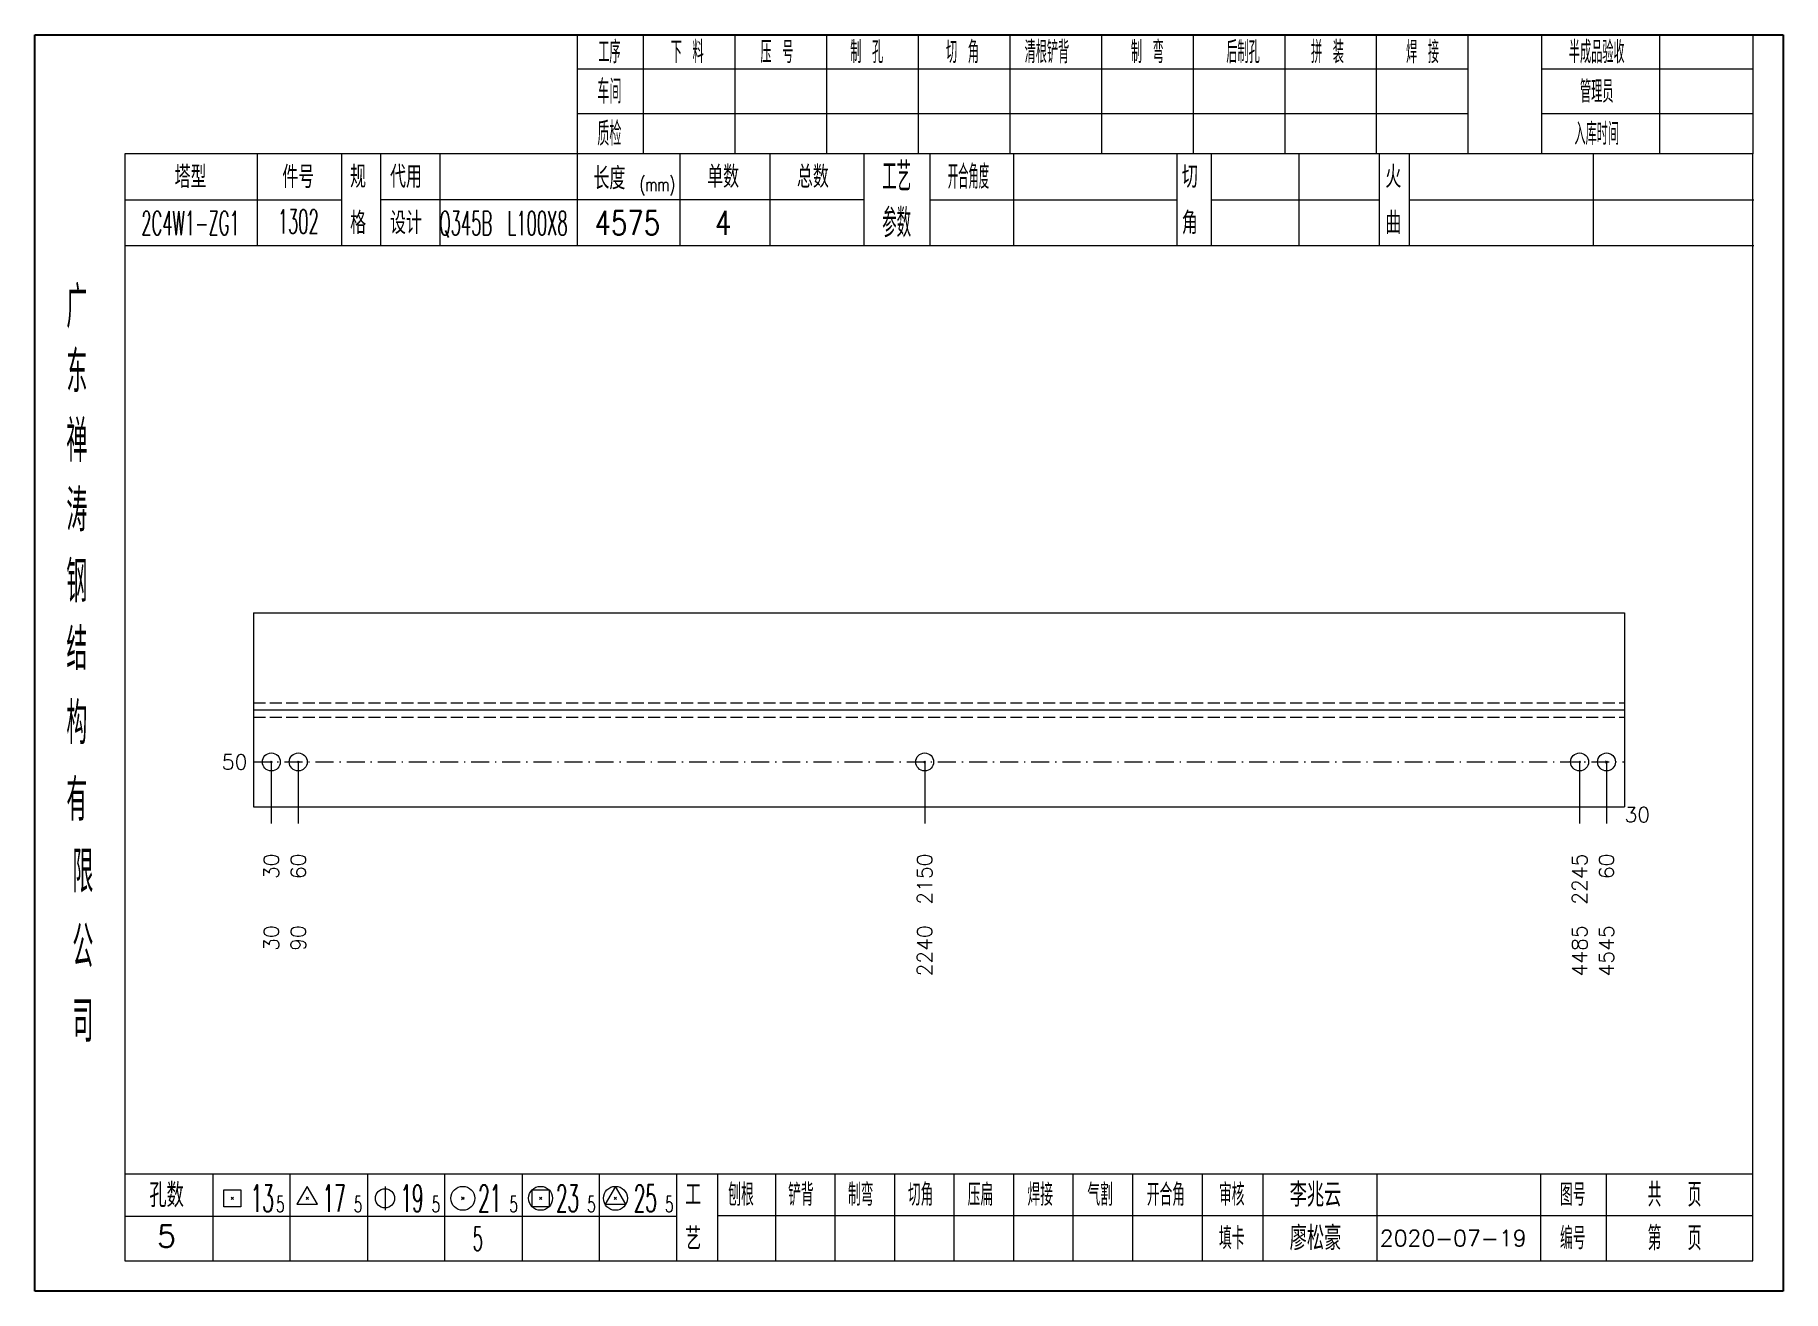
# Model space of a CAD drawing. Extents: x 154981 to 165753, y -86801 to -82885.
# Drawn here: x 157658.1 to 157950.2, y -83536.6 to -83326.7 of the extents above; entities that cross this region are included whole.
import ezdxf
from ezdxf.enums import TextEntityAlignment as Align

# ---------------------------------------------------------------- set-up
doc = ezdxf.new("R2010")
doc.units = 0
doc.header["$MEASUREMENT"] = 0
doc.linetypes.add('一点画线', pattern=[5.2, 3, -1, 0.2, -1])
doc.linetypes.add('虚线', pattern=[2.75, 2, -0.75])
doc.layers.get('0').update_dxf_attribs({"linetype": 'CONTINUOUS', "lineweight": 25})
for name, color, linetype, lineweight in [('1', 7, 'CONTINUOUS', 25), ('4', 7, 'CONTINUOUS', 25), ('5', 7, 'CONTINUOUS', 25)]:
    doc.layers.add(name, color=color, linetype=linetype, lineweight=lineweight)
doc.styles.get("Standard").update_dxf_attribs({"font": 'simplex.shx', "width": 0.7, "height": 3, "bigfont": 'gbhzfs.shx'})

msp = doc.modelspace()

# ---------------------------------------------------------------- texts
at = {"color": 7, "linetype": 'Continuous', "lineweight": 13}
msp.add_text('50', height=2.5, dxfattribs=at).set_placement((157693.61666, -83448.19383), align=Align.MIDDLE_RIGHT)
at = {"layer": '1', "color": 7, "linetype": 'Continuous', "lineweight": 13}
msp.add_text('30', height=2.5, dxfattribs=at).set_placement((157923.74666, -83456.99383), align=Align.MIDDLE_LEFT)
at = {"layer": '1', "color": 4, "linetype": 'Continuous', "lineweight": 9}
for s, p in [('30', (157697.61666, -83463.49383)), ('60', (157702.11666, -83463.49383)), ('2150', (157806.80272, -83463.49383)), ('2245', (157916.24666, -83463.49383)), ('60', (157920.74666, -83463.49383))]:
    msp.add_text(s, height=2.5, rotation=90, dxfattribs=at).set_placement(p, align=Align.MIDDLE_RIGHT)
at = {"layer": '1', "color": 7, "linetype": 'Continuous', "lineweight": 13}
for s, p in [('30', (157697.61666, -83475.49383)), ('90', (157702.11666, -83475.49383)), ('2240', (157806.80272, -83475.49383)), ('4485', (157916.24666, -83475.49383)), ('4545', (157920.74666, -83475.49383))]:
    msp.add_text(s, height=2.5, rotation=90, dxfattribs=at).set_placement(p, align=Align.MIDDLE_RIGHT)
at = {"layer": '4', "color": 1, "linetype": 'Continuous', "lineweight": 25}
for s, height, width, p in [('工序', 3.7, 0.7, (157754.11666, -83329.53733)), ('下 料', 3.7, 0.7, (157767.11666, -83329.53733)), ('压 号', 3.7, 0.7, (157782.11666, -83329.53733)), ('制 孔', 3.7, 0.7, (157797.11666, -83329.53733)), ('切 角', 3.7, 0.7, (157813.11666, -83329.53733)), ('清根铲背 ', 3.7, 0.7, (157828.11666, -83329.53733)), (' 制 弯', 3.7, 0.7, (157843.11666, -83329.53733)), (' 后制孔', 3.7, 0.7, (157859.11666, -83329.53733)), ('拼 装', 3.7, 0.7, (157874.11666, -83329.53733)), (' 焊 接', 3.7, 0.7, (157889.11666, -83329.53733)), ('半成品验收', 3.7, 0.7, (157919.11666, -83329.53733)), ('车间', 4, 0.7, (157754.11666, -83336.13733)), ('管理员', 3.7, 0.7, (157919.11666, -83336.13733)), ('质检', 4, 0.7, (157754.11666, -83343.19733)), ('入库时间', 3.7, 0.7, (157919.11666, -83343.19733)), ('工艺', 4.8, 0.7, (157802.11666, -83350.37733)), ('(mm)', 2.24, 0.7, (157762.11666, -83351.63733)), ('开合角度', 4, 0.6, (157814.11666, -83350.37733)), ('2C4W1-ZG1', 4, 0.5, (157684.11666, -83358.11733)), ('1302', 4, 0.5, (157702.11666, -83357.86733)), ('Q345B', 4, 0.5, (157730.11666, -83358.13733)), ('L100X8', 4, 0.5, (157742.11666, -83358.13733)), ('4575', 4, 0.8, (157757.11666, -83358.08733)), ('4', 4, 0.8, (157773.11666, -83358.08733)), ('参数', 4.8, 0.7, (157802.11666, -83358.08733)), ('广', 6.96, 0.7, (157665.11666, -83372.16733)), ('东', 6.96, 0.7, (157665.11666, -83382.95733)), ('禅', 6.96, 0.7, (157665.11666, -83394.54733)), ('涛', 6.96, 0.7, (157665.11666, -83406.14733)), ('钢', 6.96, 0.7, (157665.11666, -83418.03733)), ('结', 6.96, 0.7, (157665.11666, -83429.34733)), ('构', 6.96, 0.7, (157665.11666, -83441.72733)), ('有', 6.96, 0.7, (157665.11666, -83454.53733)), ('限', 6.96, 0.7, (157666.11666, -83466.53733)), ('公', 6.96, 0.7, (157666.11666, -83479.07733)), ('司', 6.96, 0.7, (157666.11666, -83491.55733)), ('13', 4.47, 0.5, (157696.11666, -83521.13733)), ('17', 4.47, 0.5, (157708.11666, -83521.13733)), ('19', 4.47, 0.5, (157721.11666, -83521.13733)), ('21', 4.47, 0.5, (157734.11666, -83521.13733)), ('23', 4.47, 0.5, (157747.11666, -83521.13733)), ('25', 4.47, 0.5, (157760.11666, -83521.13733)), ('刨根', 3.7, 0.8, (157776.11666, -83520.53733)), ('铲背', 3.7, 0.8, (157786.11666, -83520.53733)), ('制弯', 3.7, 0.8, (157796.11666, -83520.53733)), ('切角', 3.7, 0.8, (157806.11666, -83520.53733)), ('压扁', 3.7, 0.8, (157816.11666, -83520.53733)), ('焊接', 3.7, 0.8, (157826.11666, -83520.53733)), ('气割', 3.7, 0.8, (157836.11666, -83520.53733)), ('开合角', 3.7, 0.8, (157847.11666, -83520.53733)), ('审核', 3.7, 0.8, (157858.11666, -83520.53733)), ('图号', 3.7, 0.8, (157915.11666, -83520.53733)), ('共  页', 4, 0.8, (157932.11666, -83520.53733)), ('5', 2.68, 0.6, (157699.11666, -83522.13733)), ('5', 2.68, 0.6, (157712.11666, -83522.13733)), ('5', 2.68, 0.6, (157725.11666, -83522.13733)), ('5', 2.68, 0.6, (157738.11666, -83522.13733)), ('5', 2.68, 0.6, (157751.11666, -83522.13733)), ('5', 2.68, 0.6, (157764.11666, -83522.13733)), ('填卡', 3.7, 0.8, (157858.11666, -83527.80733)), ('编号', 3.7, 0.8, (157915.11666, -83527.80733)), ('第  页', 4, 0.8, (157932.11666, -83527.80733)), ('5', 4, 0.5, (157732.11666, -83527.88733))]:
    msp.add_text(s, height=height, dxfattribs=dict(at, width=width)).set_placement(p, align=Align.MIDDLE_CENTER)
for s, height, p in [('塔型', 3.7, (157684.11666, -83350.40733)), ('件号', 3.7, (157702.11666, -83350.40733)), ('规', 3.7, (157712.11666, -83350.37733)), ('代用', 3.7, (157720.11666, -83350.37733)), ('长度', 3.7, (157754.11666, -83350.63733)), ('单数', 3.7, (157773.11666, -83350.37733)), ('总数', 3.7, (157788.11666, -83350.37733)), ('切', 3.7, (157851.11666, -83350.37733)), ('火', 3.7, (157885.11666, -83350.37733)), ('格', 3.7, (157712.11666, -83358.08733)), ('设计', 3.7, (157720.11666, -83358.08733)), ('角', 3.7, (157851.11666, -83358.08733)), ('曲', 3.7, (157885.11666, -83358.08733)), ('孔数', 4, (157680.11666, -83520.61733)), ('工', 3.7, (157768.11666, -83520.53733)), ('李兆云', 4, (157872.11666, -83520.53733)), ('5', 3.7, (157680.11666, -83527.44733)), ('艺', 3.7, (157768.11666, -83527.88733)), ('廖松豪', 4, (157872.11666, -83527.80733)), ('2020-07-19', 2.7, (157895.11666, -83527.80733))]:
    msp.add_text(s, height=height, dxfattribs=at).set_placement(p, align=Align.MIDDLE_CENTER)

# ---------------------------------------------------------------- blocks, each defined once
blk = doc.blocks.new('孔21.5')
at = {"layer": '5', "color": 7, "linetype": 'Continuous', "lineweight": 13}
for p, q in [((-0.1, -0.1), (0.1, 0.1)), ((0.1, -0.1), (-0.1, 0.1))]:
    blk.add_line(p, q, dxfattribs=at)
blk.add_circle((0, 0), 1, dxfattribs=at)
blk = doc.blocks.new('CTJGK')
at = {"color": 6, "linetype": 'Continuous'}
for p, q in [((0, 209.97), (292.13, 209.97)), ((0, 0), (0, 209.97)), ((292.13, 209.97), (292.13, 0)), ((292.13, 0), (0, 0))]:
    blk.add_line(p, q, dxfattribs=at)

# ---------------------------------------------------------------- linework, layer by layer
at = {"color": 7, "linetype": 'Continuous', "lineweight": 18}
for p, q in [((157694.61666, -83423.29383), (157694.61666, -83455.69383)), ((157694.61666, -83423.29383), (157923.74666, -83423.29383)), ((157923.74666, -83423.29383), (157923.74666, -83455.69383)), ((157694.61666, -83439.49383), (157923.74666, -83439.49383))]:
    msp.add_line(p, q, dxfattribs=at)
at = {"color": 6, "linetype": '虚线', "lineweight": 18}
for p, q in [((157694.61666, -83438.29383), (157923.74666, -83438.29383)), ((157694.61666, -83440.69383), (157923.74666, -83440.69383))]:
    msp.add_line(p, q, dxfattribs=at)
at = {"color": 1, "linetype": '一点画线', "lineweight": 13}
msp.add_line((157694.61666, -83448.19383), (157923.74666, -83448.19383), dxfattribs=at)
at = {"color": 7, "linetype": 'Continuous', "lineweight": 13}
for p, q in [((157697.61666, -83448.19383), (157697.61666, -83458.49383)), ((157702.11666, -83448.19383), (157702.11666, -83458.49383)), ((157806.80272, -83448.19383), (157806.80272, -83458.49383)), ((157916.24666, -83448.19383), (157916.24666, -83458.49383)), ((157920.74666, -83448.19383), (157920.74666, -83458.49383))]:
    msp.add_line(p, q, dxfattribs=at)
at = {"layer": '1', "color": 7, "linetype": 'Continuous', "lineweight": 18}
msp.add_line((157694.61666, -83455.69383), (157923.74666, -83455.69383), dxfattribs=at)
at = {"layer": '4', "color": 1, "linetype": 'Continuous', "lineweight": 18}
for p, q in [((157658.11666, -83326.66733), (157658.11666, -83536.63733)), ((157950.24666, -83326.66733), (157658.11666, -83326.66733)), ((157748.74666, -83326.66733), (157748.74666, -83346.50733)), ((157759.77666, -83326.66733), (157759.77666, -83346.52733)), ((157775.08666, -83326.66733), (157775.08666, -83346.52733)), ((157790.40666, -83326.66733), (157790.40666, -83346.52733)), ((157805.71666, -83326.66733), (157805.71666, -83346.52733)), ((157821.02666, -83326.66733), (157821.02666, -83346.52733)), ((157836.33666, -83326.66733), (157836.33666, -83346.52733)), ((157851.65666, -83326.66733), (157851.65666, -83346.52733)), ((157866.96666, -83326.66733), (157866.96666, -83346.52733)), ((157882.27666, -83326.66733), (157882.27666, -83346.52733)), ((157897.58666, -83326.66733), (157897.58666, -83346.50733)), ((157897.58666, -83326.66733), (157897.58666, -83346.52733)), ((157909.86666, -83326.66733), (157909.86666, -83346.52733)), ((157929.61666, -83326.66733), (157929.61666, -83346.52733)), ((157945.19666, -83326.66733), (157945.19666, -83346.52733)), ((157950.24666, -83356.46733), (157950.24666, -83326.66733)), ((157897.58666, -83332.39733), (157748.74666, -83332.39733)), ((157945.19666, -83332.39733), (157909.86666, -83332.39733)), ((157897.58666, -83339.87733), (157748.74666, -83339.87733)), ((157945.19666, -83339.87733), (157909.86666, -83339.87733)), ((157673.12666, -83346.52733), (157673.12666, -83531.58733)), ((157945.19666, -83346.52733), (157673.12666, -83346.52733)), ((157695.24666, -83346.51733), (157695.24666, -83361.93733)), ((157709.39666, -83361.93733), (157709.39666, -83346.52733)), ((157715.89666, -83361.93733), (157715.89666, -83346.52733)), ((157725.76666, -83346.52733), (157725.76666, -83361.93733)), ((157748.74666, -83346.50733), (157748.74666, -83361.93733)), ((157765.86666, -83346.52733), (157765.86666, -83361.93733)), ((157780.91666, -83346.52733), (157780.91666, -83361.93733)), ((157796.61666, -83346.52733), (157796.61666, -83361.93733)), ((157807.67666, -83346.52733), (157807.67666, -83361.93733)), ((157821.62666, -83346.52733), (157821.62666, -83361.93733)), ((157848.92666, -83346.52733), (157848.92666, -83361.93733)), ((157854.68666, -83346.52733), (157854.68666, -83361.93733)), ((157869.30666, -83346.52733), (157869.30666, -83361.93733)), ((157882.76666, -83346.52733), (157882.76666, -83361.93733)), ((157887.75666, -83346.52733), (157887.75666, -83361.93733)), ((157918.49666, -83346.52733), (157918.49666, -83361.93733)), ((157945.19666, -83531.58733), (157945.19666, -83346.52733)), ((157709.39666, -83354.28733), (157673.12666, -83354.28733)), ((157796.61666, -83354.23733), (157715.89666, -83354.23733)), ((157807.67666, -83354.23733), (157848.92666, -83354.23733)), ((157854.68666, -83354.23733), (157882.76666, -83354.23733)), ((157887.75666, -83354.23733), (157945.37666, -83354.23733)), ((157950.24666, -83536.63733), (157950.24666, -83356.46733)), ((157945.37666, -83361.93733), (157673.12666, -83361.93733)), ((157673.12666, -83517.05733), (157945.19666, -83517.05733)), ((157687.81666, -83517.05733), (157687.81666, -83531.58733)), ((157700.74666, -83531.58733), (157700.74666, -83517.05733)), ((157713.67666, -83517.05733), (157713.67666, -83531.58733)), ((157726.59666, -83531.58733), (157726.59666, -83517.05733)), ((157739.52666, -83517.05733), (157739.52666, -83531.58733)), ((157752.45666, -83531.58733), (157752.45666, -83517.05733)), ((157765.37666, -83531.58733), (157765.37666, -83517.05733)), ((157772.24666, -83531.58733), (157772.24666, -83517.05733)), ((157781.90666, -83531.58733), (157781.90666, -83517.05733)), ((157791.84666, -83531.58733), (157791.84666, -83517.05733)), ((157801.78666, -83531.58733), (157801.78666, -83517.05733)), ((157811.73666, -83531.58733), (157811.73666, -83517.05733)), ((157821.67666, -83531.58733), (157821.67666, -83517.05733)), ((157831.61666, -83531.58733), (157831.61666, -83517.05733)), ((157841.56666, -83531.58733), (157841.56666, -83517.05733)), ((157853.20666, -83531.58733), (157853.20666, -83517.05733)), ((157863.35666, -83531.58733), (157863.35666, -83517.05733)), ((157882.41666, -83531.58733), (157882.41666, -83517.05733)), ((157909.79666, -83531.58733), (157909.79666, -83517.05733)), ((157920.75666, -83531.58733), (157920.75666, -83517.05733)), ((157765.37666, -83524.18733), (157673.12666, -83524.18733)), ((157772.20666, -83524.02733), (157945.19666, -83524.02733)), ((157673.12666, -83531.58733), (157945.19666, -83531.58733)), ((157658.11666, -83536.63733), (157950.24666, -83536.63733))]:
    msp.add_line(p, q, dxfattribs=at)
at = {"layer": '4', "color": 7, "linetype": 'Continuous', "lineweight": 13}
for p, q in [((157689.70266, -83522.55133), (157689.70266, -83519.72333)), ((157689.70266, -83519.72333), (157692.53066, -83519.72333)), ((157692.53066, -83519.72333), (157692.53066, -83522.55133)), ((157703.61666, -83519.13733), (157701.88466, -83522.13733)), ((157705.34866, -83522.13733), (157703.61666, -83519.13733)), ((157716.61666, -83519.13733), (157716.61666, -83523.13733)), ((157741.20266, -83522.55133), (157741.20266, -83519.72333)), ((157741.20266, -83519.72333), (157744.03066, -83519.72333)), ((157744.03066, -83519.72333), (157744.03066, -83522.55133)), ((157755.11666, -83519.13733), (157753.38466, -83522.13733)), ((157756.84866, -83522.13733), (157755.11666, -83519.13733)), ((157692.53066, -83522.55133), (157689.70266, -83522.55133)), ((157690.91666, -83521.33733), (157691.31666, -83520.93733)), ((157691.31666, -83521.33733), (157690.91666, -83520.93733)), ((157701.88466, -83522.13733), (157705.34866, -83522.13733)), ((157703.41666, -83521.33733), (157703.81666, -83520.93733)), ((157703.81666, -83521.33733), (157703.41666, -83520.93733)), ((157729.41666, -83521.33733), (157729.81666, -83520.93733)), ((157729.81666, -83521.33733), (157729.41666, -83520.93733)), ((157744.03066, -83522.55133), (157741.20266, -83522.55133)), ((157742.41666, -83521.33733), (157742.81666, -83520.93733)), ((157742.81666, -83521.33733), (157742.41666, -83520.93733)), ((157753.38466, -83522.13733), (157756.84866, -83522.13733)), ((157754.91666, -83521.33733), (157755.31666, -83520.93733)), ((157755.31666, -83521.33733), (157754.91666, -83520.93733))]:
    msp.add_line(p, q, dxfattribs=at)
for centre, radius in [((157716.61666, -83521.13733), 1.6), ((157729.61666, -83521.13733), 2), ((157742.61666, -83521.13733), 2), ((157755.11666, -83521.13733), 2)]:
    msp.add_circle(centre, radius, dxfattribs=at)

# ---------------------------------------------------------------- block references
at = {"color": 0, "linetype": 'Continuous'}
msp.add_blockref('CTJGK', (157658.11666, -83536.63733), dxfattribs=at)
at = {"layer": '1', "color": 4, "linetype": 'Continuous', "lineweight": 9, "xscale": 1.5, "yscale": 1.5, "zscale": 1.5}
for p in [(157697.61666, -83448.19383), (157702.11666, -83448.19383), (157806.80272, -83448.19383), (157916.24666, -83448.19383), (157920.74666, -83448.19383)]:
    msp.add_blockref('孔21.5', p, dxfattribs=at)

msp.set_redraw_order([(e.dxf.handle, doc.entitydb.next_handle()) for e in msp.query("TEXT MTEXT ATTDEF DIMENSION ARC_DIMENSION")])  # texts and dimensions are drawn at this point

doc.saveas('drawing.dxf')
